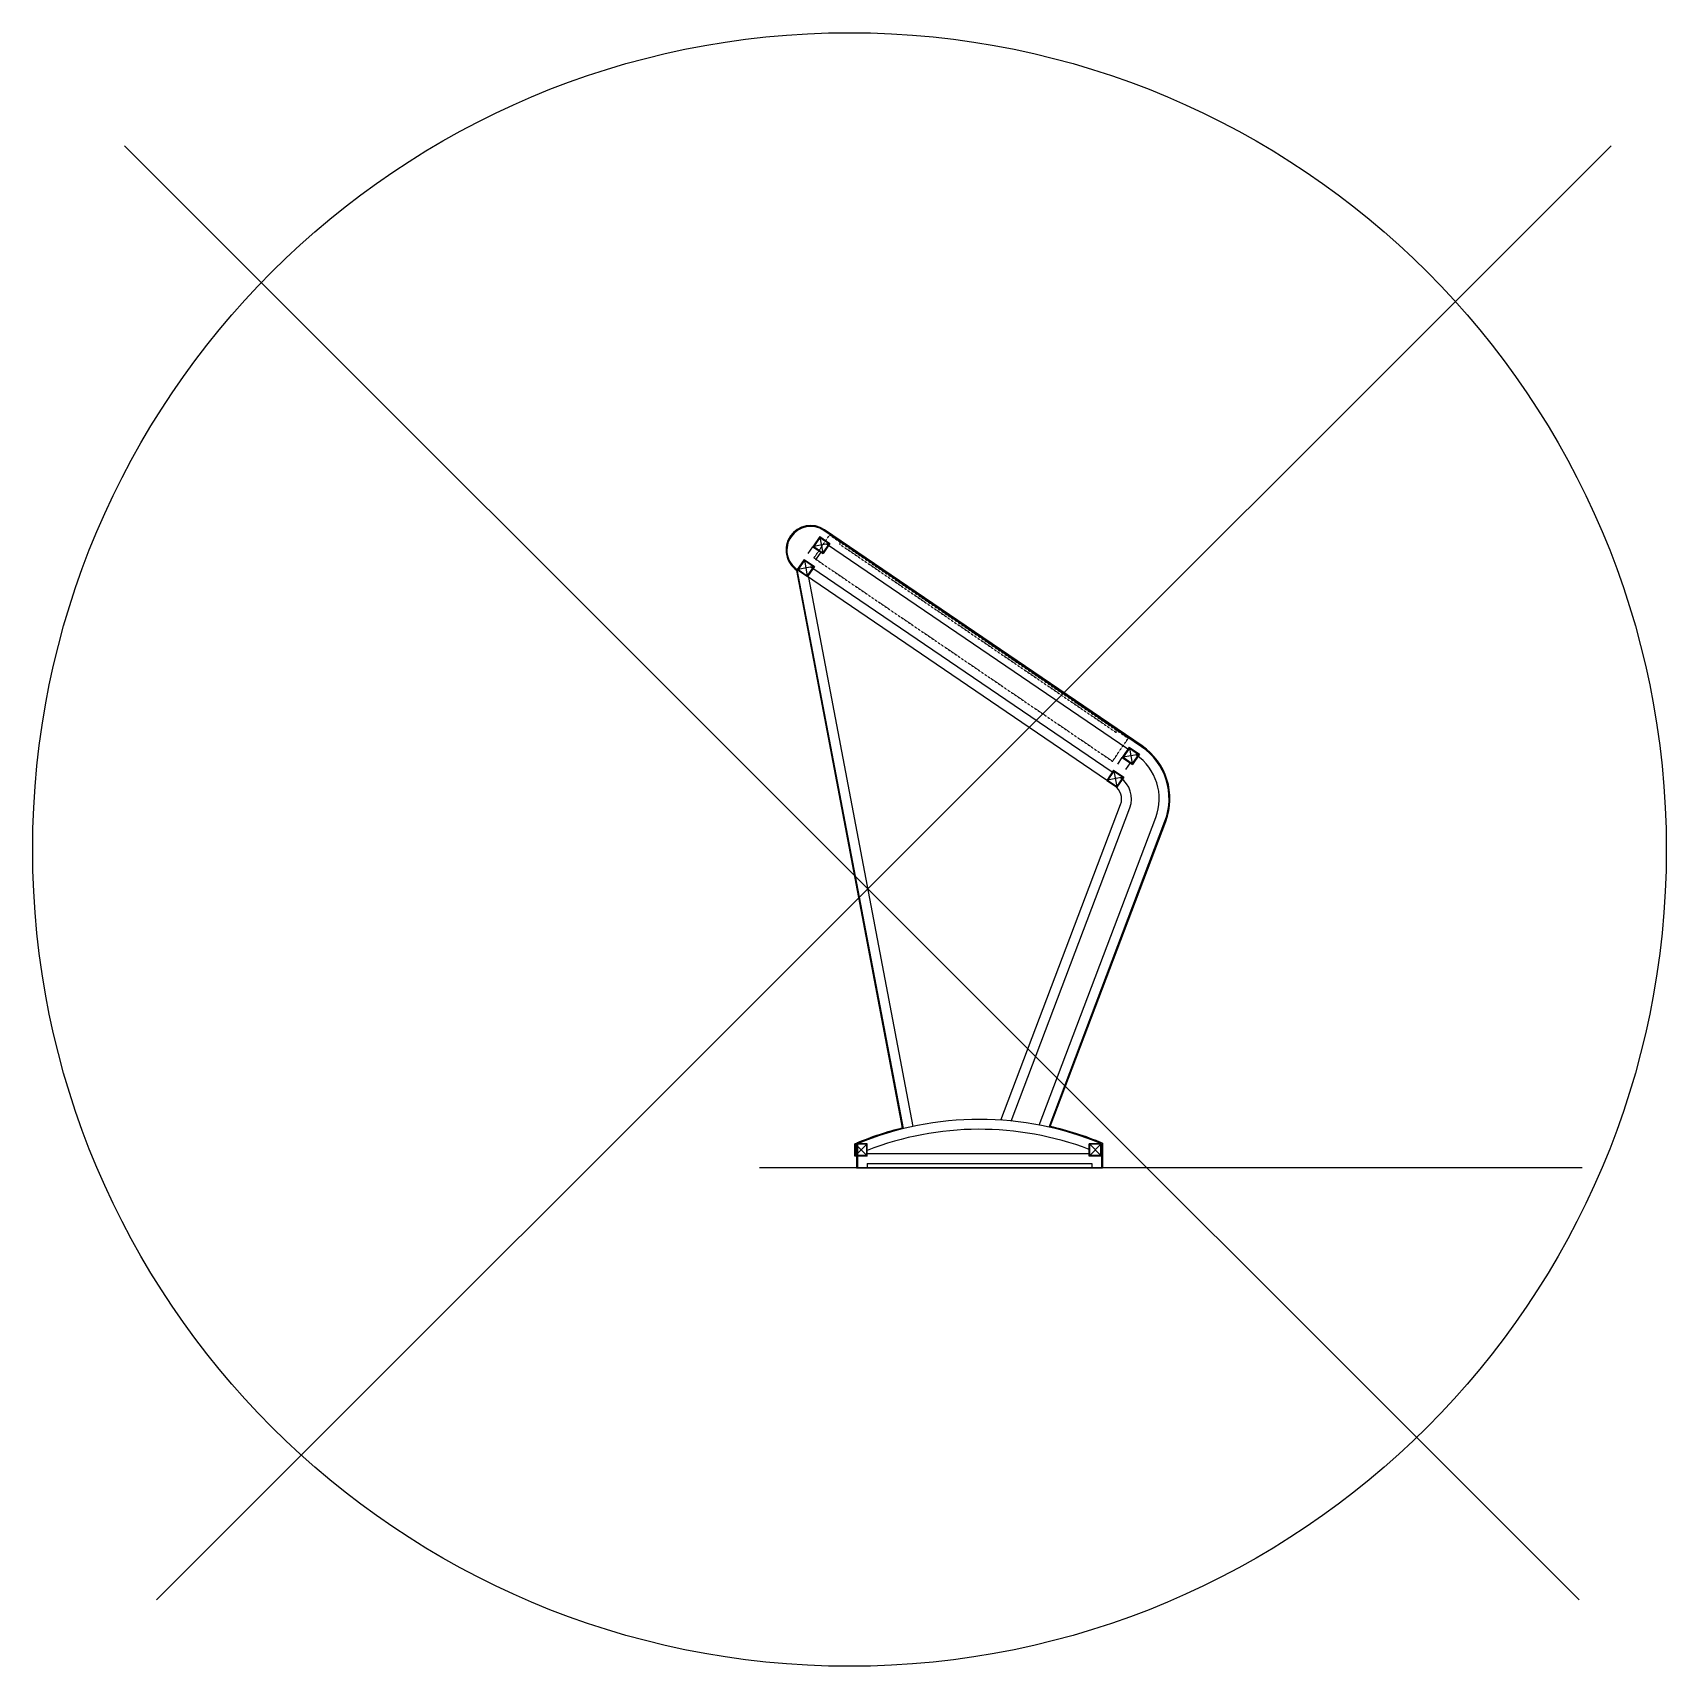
# Model space of a CAD drawing. Header units: inches. Extents: x -563637 to -547304, y -202054 to -194560.
# Drawn here: x -563637 to -560315, y -199669 to -196347 of the extents above; entities that cross this region are included whole.
import ezdxf

# ---------------------------------------------------------------- set-up
doc = ezdxf.new("R2010")
doc.units = ezdxf.units.IN
doc.header["$MEASUREMENT"] = 0
doc.linetypes.add('DASHED2', pattern=[0.375, 0.25, -0.125])
doc.layers.add('TEXT', color=2, linetype='Continuous')

# ---------------------------------------------------------------- blocks, each defined once
blk = doc.blocks.new('A$C97b7a0d9')
at = {"color": 3}
for p, q in [((-10, 5), (-10, -20)), ((-10, 5), (15, 5)), ((-8.8, 3.8), (-8.8, -18.8)), ((-8.8, 3.8), (13.8, 3.8)), ((13.8, 3.8), (13.8, -18.8)), ((15, 5), (15, -20)), ((-10, -20), (15, -20)), ((-8.8, -18.8), (13.8, -18.8))]:
    blk.add_line(p, q, dxfattribs=at)
at = {"layer": 'TEXT', "color": 8}
for p, q in [((-8.8, 3.8), (13.8, -18.8)), ((13.8, 3.8), (-8.8, -18.8))]:
    blk.add_line(p, q, dxfattribs=at)
blk = doc.blocks.new('A$C5158fd1a')
at = {"layer": 'TEXT', "color": 8, "linetype": 'DASHED2', "ltscale": 0.1}
for p, q in [((0, 0), (56.7, 0)), ((0, 0), (0, -734.6)), ((52.7, -27.1), (56.7, -27.1)), ((52.7, -27.1), (52.7, -707.5)), ((56.7, 0), (56.7, -734.6)), ((52.7, -707.5), (56.7, -707.5)), ((0, -734.6), (56.7, -734.6))]:
    blk.add_line(p, q, dxfattribs=at)

msp = doc.modelspace()

# ---------------------------------------------------------------- linework, layer by layer
at = {"layer": 'TEXT'}
for p, q in [((-563450.04906, -196577.62727), (-560491.95009, -199534.1863)), ((-560427.00471, -196577.62727), (-563385.10369, -199534.1863)), ((-560485.80526, -198655.36048), (-562158.72941, -198655.36048))]:
    msp.add_line(p, q, dxfattribs=at)
at = {"layer": 'TEXT', "color": 2}
for p, q in [((-562055.44451, -197349.30635), (-562054.62772, -197349.30635)), ((-561382.13185, -197799.1706), (-562027.90835, -197359.46344)), ((-561381.11878, -197797.68275), (-562026.89528, -197357.9756)), ((-562096.3652, -197371.16384), (-562096.3652, -197371.16384)), ((-562007.80662, -197374.36045), (-562006.23073, -197372.04602)), ((-561996.64777, -197381.95847), (-561995.07188, -197379.64405)), ((-561867.88122, -198574.42689), (-562083.17696, -197440.63376)), ((-561431.51389, -197766.75633), (-561429.938, -197764.4419)), ((-561409.11353, -197782.00866), (-561407.53764, -197779.69424)), ((-561430.40635, -197834.53347), (-561421.17615, -197820.97753)), ((-561413.87472, -197845.78981), (-561404.64452, -197832.23387)), ((-561567.71275, -198571.48705), (-561332.71656, -197951.19401)), ((-561961.60324, -198605.36048), (-561961.60324, -198655.36048)), ((-561959.80324, -198606.56169), (-561959.80324, -198655.36048)), ((-561463.40324, -198606.56169), (-561463.40324, -198655.36048)), ((-561461.60324, -198605.36048), (-561461.60324, -198655.36048)), ((-561961.60324, -198655.36048), (-561461.60324, -198655.36048))]:
    msp.add_line(p, q, dxfattribs=at)
at = {"layer": 'TEXT', "color": 3}
for p, q in [((-562059.65121, -197406.08265), (-562050.42102, -197392.52671)), ((-561409.91982, -197804.4459), (-562022.63305, -197387.25141)), ((-562043.11958, -197417.33899), (-562033.88939, -197403.78305)), ((-561436.38739, -197878.85307), (-562082.16389, -197439.14592)), ((-561866.30731, -198575.89254), (-562082.16389, -197439.14592)), ((-561846.7999, -198571.4164), (-562058.78353, -197455.06553)), ((-561441.66269, -197851.0651), (-562054.37592, -197433.87062)), ((-561667.85597, -198558.63843), (-561424.54748, -197916.40433)), ((-561647.12679, -198560.37519), (-561405.84465, -197923.48984)), ((-561589.96006, -198568.67675), (-561353.10263, -197943.47081)), ((-561570.13024, -198572.78746), (-561334.39981, -197950.55632)), ((-561939.80324, -198626.56169), (-561488.40324, -198626.56169)), ((-561939.80324, -198646.56169), (-561483.40324, -198646.56169)), ((-561939.80324, -198646.56169), (-561939.80324, -198655.36048)), ((-561483.40324, -198646.56169), (-561483.40324, -198655.36048))]:
    msp.add_line(p, q, dxfattribs=at)
at = {"layer": 'TEXT'}
msp.add_circle((-561975.9352, -198008.21733), 1661.04021, dxfattribs=at)
at = {"layer": 'TEXT', "color": 2}
for centre, radius, start, end in [((-562055.03612, -197399.30468), 50, 55.74917616, 145.74917616), ((-562055.03612, -197399.30468), 48.2, 55.74917616, 145.74917616), ((-562055.03612, -197399.30468), 50, 145.74917616, 235.74917616), ((-562055.03612, -197399.30468), 48.2, 145.74917616, 235.74917616), ((-561454.28496, -197905.13837), 130, 339.25095488, 55.74917616), ((-561711.60324, -199205.36048), 650, 103.91178249, 112.61986495), ((-561711.60324, -199205.36048), 650, 67.38013505, 77.21048789)]:
    msp.add_arc(centre, radius, start, end, dxfattribs=at)
at = {"layer": 'TEXT', "color": 3}
for centre, radius, start, end in [((-561454.28496, -197905.13837), 108.2, 339.25095488, 55.74917616), ((-561454.28496, -197905.13837), 128.2, 339.25095488, 55.74917616), ((-561454.28496, -197905.13837), 51.8, 339.25095488, 55.74917616), ((-561454.28496, -197905.13837), 31.8, 339.25095488, 55.74917616), ((-561711.60324, -199205.36048), 648.2, 67.48616479, 112.51383521), ((-561711.60324, -199205.36048), 628.2, 69.18811551, 111.30054595)]:
    msp.add_arc(centre, radius, start, end, dxfattribs=at)

# ---------------------------------------------------------------- block references
at = {"layer": 'TEXT'}
for name, p, rotation in [('A$C97b7a0d9', (-562030.89887, -197381.62325), 325.7491761554972), ('A$C5158fd1a', (-562048.23213, -197415.43061), 55.74917615553058), ('A$C97b7a0d9', (-562062.64173, -197428.24245), 325.7491761554972), ('A$C97b7a0d9', (-561401.654, -197810.07407), 325.7491761554972), ('A$C97b7a0d9', (-561433.39687, -197856.69327), 325.7491761554972), ('A$C97b7a0d9', (-561949.80324, -198626.56169), 180.0000000000061), ('A$C97b7a0d9', (-561473.40324, -198626.56169), 180.0000000000061)]:
    msp.add_blockref(name, p, dxfattribs=dict(at, rotation=rotation))

doc.saveas('drawing.dxf')
